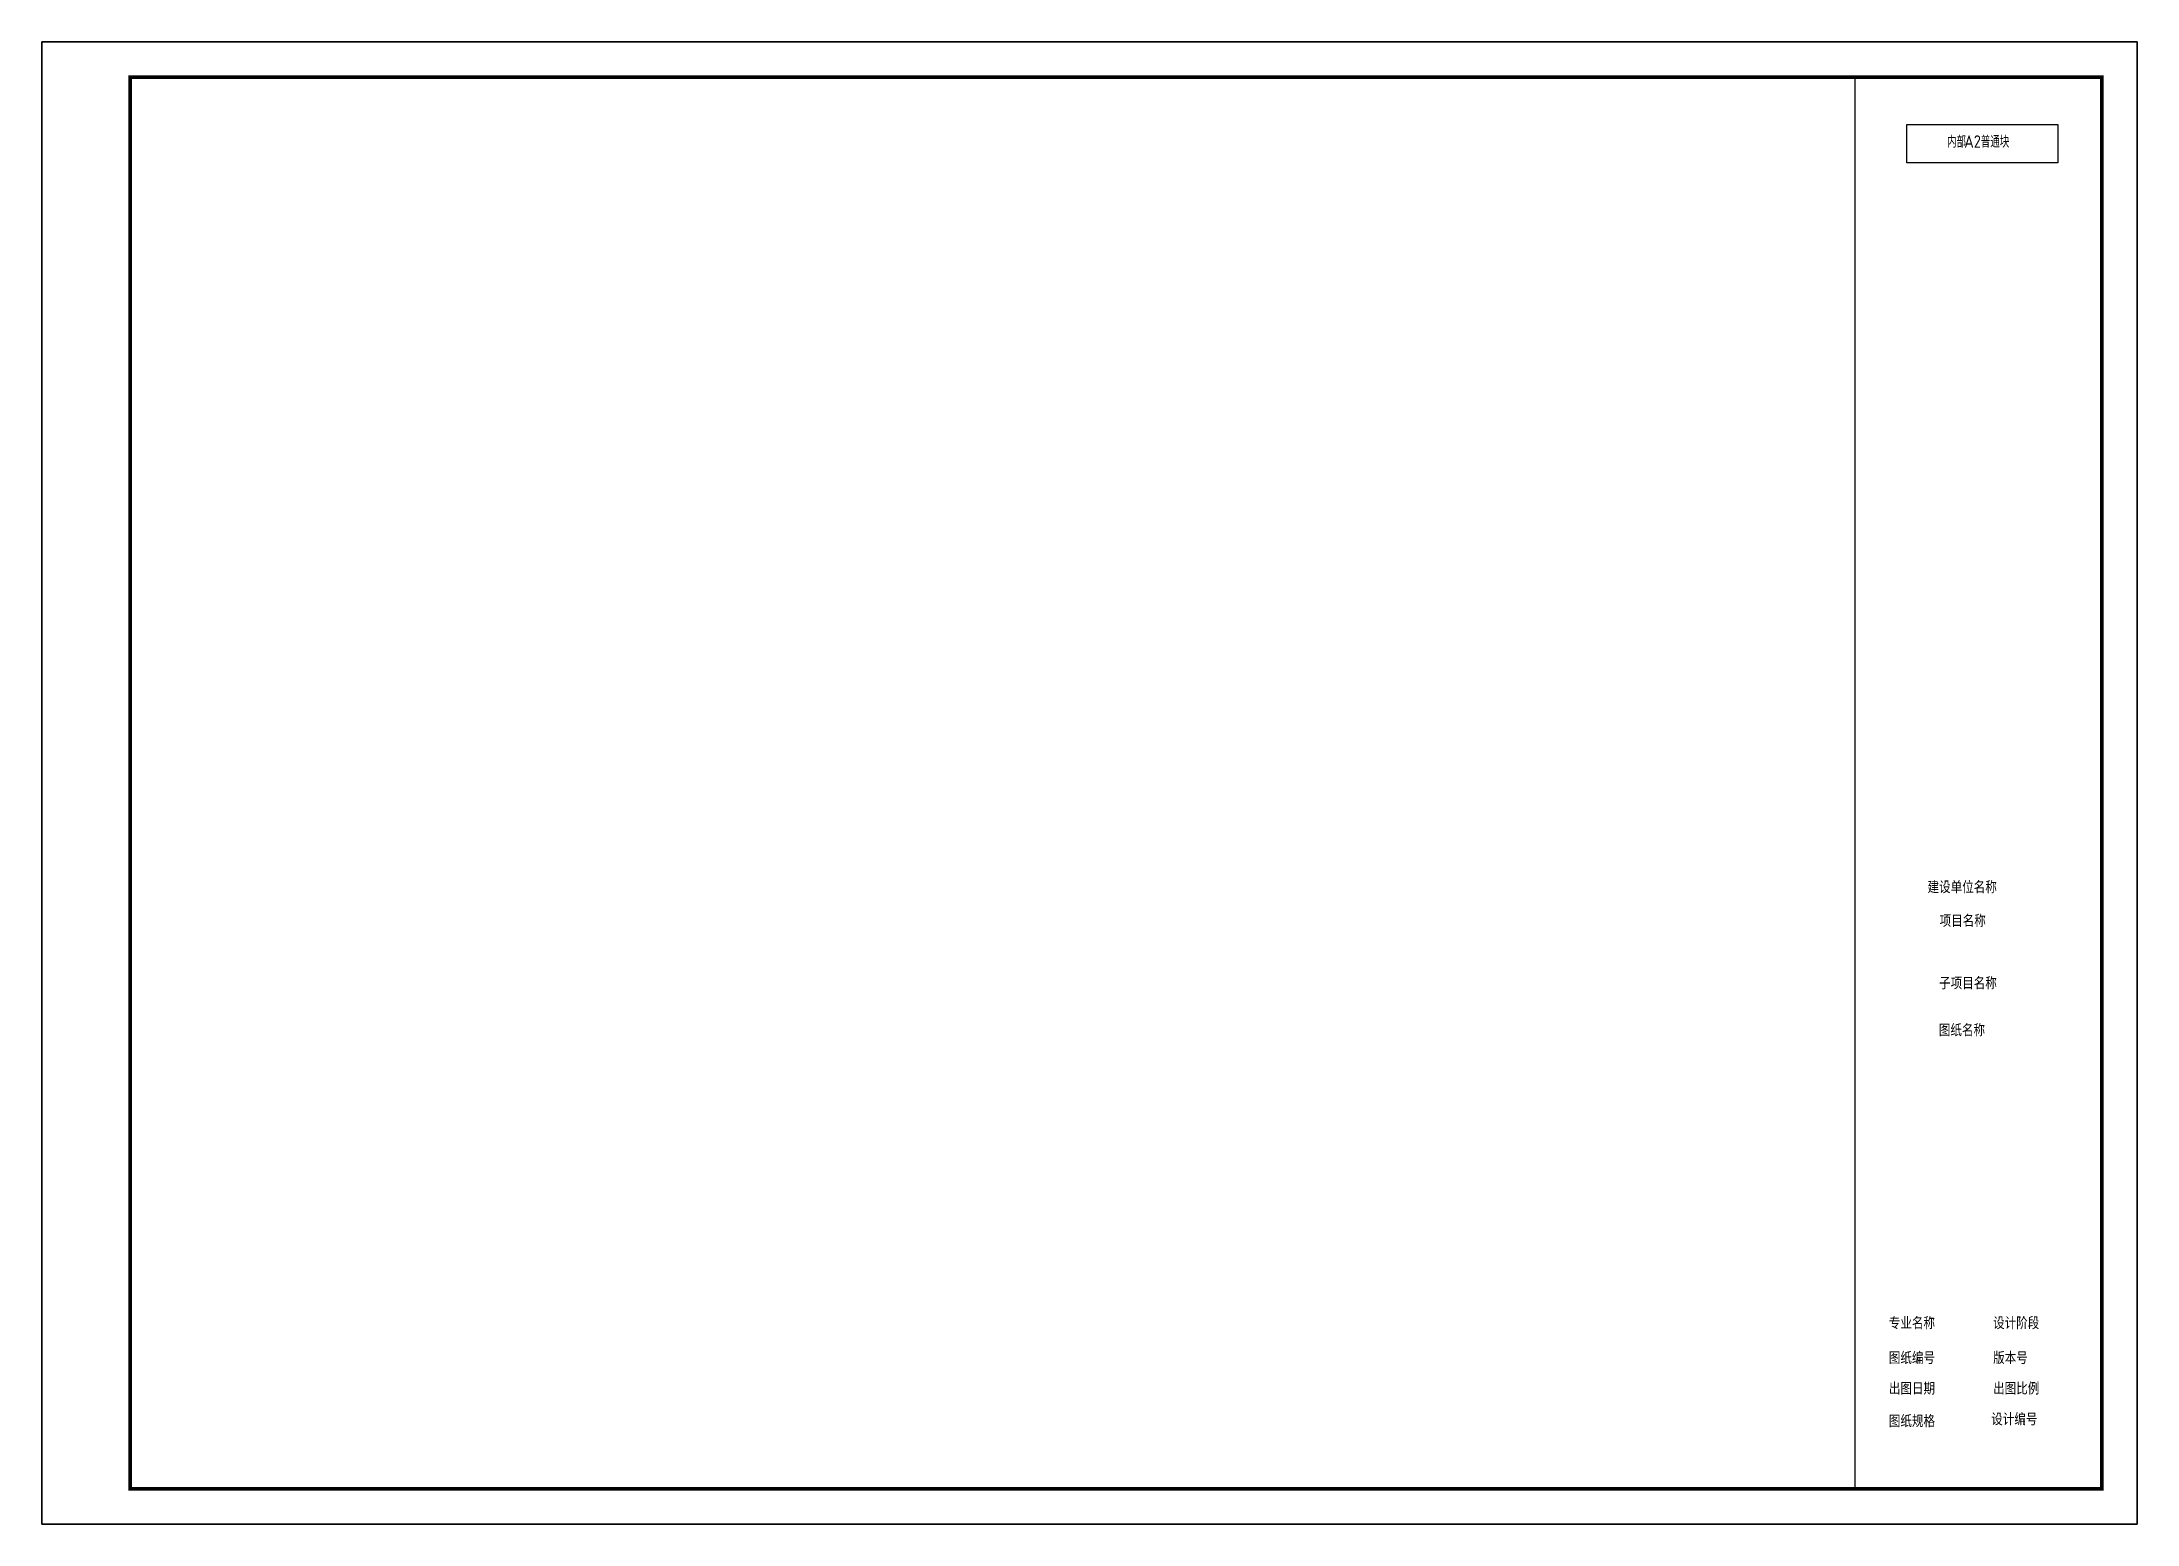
# Model space of a CAD drawing. Extents: x 155929 to 1124874, y 48921 to 424676.
# Drawn here: x 529060 to 588460, y 181871 to 223871 of the extents above; entities that cross this region are included whole.
import ezdxf
from ezdxf.enums import TextEntityAlignment as Align

# ---------------------------------------------------------------- set-up
doc = ezdxf.new("R2010")
doc.units = 0
doc.header["$LTSCALE"] = 1000
doc.header["$MEASUREMENT"] = 0
for name, color, linetype in [('dy_quyu', 7, 'Continuous'), ('PUB_TEXT', 7, 'Continuous'), ('tuqian_neibu_pl', 7, 'Continuous')]:
    doc.layers.add(name, color=color, linetype=linetype)
doc.styles.get("Standard").update_dxf_attribs({"font": 'gbenor.shx', "bigfont": 'gbcbig.shx'})
doc.styles.add('宋体', font='', dxfattribs={"width": 0.8})
doc.styles.get('宋体').set_extended_font_data('SimSun')

# ---------------------------------------------------------------- blocks, each defined once
blk = doc.blocks.new('A2普通块')
for points in [[(-7000, 0), (0, 0), (0, 40000), (-7000, 40000)], [(-5526, 38657), (-1251, 38657), (-1251, 37576), (-5526, 37576)]]:
    blk.add_lwpolyline(points, close=True)
at = {"layer": 'PUB_TEXT'}
for s, height, p in [('内部', 337.6, (-4390, 38003)), ('A2', 350, (-3899, 38003)), ('普通块', 337.6, (-3432, 38003))]:
    blk.add_text(s, height=height, dxfattribs=at).set_placement(p)
blk = doc.blocks.new('A2_202511250831')
blk.add_lwpolyline([(58400, 41000), (51400, 41000), (51400, 1000), (58400, 1000)], close=True)
at = {"layer": 'tuqian_neibu_pl'}
blk.add_lwpolyline([(0, 0), (59400, 0), (59400, 42000), (0, 42000)], close=True, dxfattribs=at)
at = {"layer": 'tuqian_neibu_pl', "const_width": 100}
blk.add_lwpolyline([(2500, 1000), (58400, 1000), (58400, 41000), (2500, 41000)], close=True, dxfattribs=at)
blk.add_blockref('A2普通块', (58400, 1000))
at = {"style": '宋体', "width": 0.8}
for tag, p in [('建设单位名称', (54489, 18064)), ('项目名称', (54489, 17109)), ('子项目名称', (54643, 15343)), ('图纸名称', (54481, 14011))]:
    blk.add_attdef(tag, text='', height=300, dxfattribs=at).set_placement(p, align=Align.MIDDLE_CENTER)
for tag, p in [('专业名称', (52361, 5855)), ('设计阶段', (55318, 5855)), ('图纸编号', (52361, 4866)), ('版本号', (55318, 4866)), ('出图日期', (52361, 4000)), ('出图比例', (55318, 4000)), ('图纸规格', (52361, 3078)), ('设计编号', (55265, 3129))]:
    blk.add_attdef(tag, text='', height=300, dxfattribs=at).set_placement(p, align=Align.TOP_LEFT)

msp = doc.modelspace()

# ---------------------------------------------------------------- linework, layer by layer
at = {"layer": 'dy_quyu'}
msp.add_lwpolyline([(529060, 181871), (529060, 223871), (588460, 223871), (588460, 181871)], close=True, dxfattribs=at)
msp.add_lwpolyline([(529060, 181871), (529060, 223871), (588460, 223871), (588460, 181871)], close=True, dxfattribs=at)

# ---------------------------------------------------------------- block references
ref = msp.add_blockref('A2_202511250831', (529060, 181871), dxfattribs=at)
ref.add_attrib('项目名称_001', '项目名称', (582862, 198825), dxfattribs={"layer": '0', "height": 300, "style": '宋体', "width": 0.8})
ref.add_attrib('图纸名称_001', '图纸名称', (582840, 195726), dxfattribs={"layer": '0', "height": 300, "style": '宋体', "width": 0.8})
ref.add_attrib('子项目名称_001', '子项目名称', (582847, 197058), dxfattribs={"layer": '0', "height": 300, "style": '宋体', "width": 0.8})
ref.add_attrib('建设单位名称_001', '建设单位名称', (582520, 199779), dxfattribs={"layer": '0', "height": 300, "style": '宋体', "width": 0.8})
ref.add_attrib('专业名称', '专业名称', dxfattribs={"layer": '0', "height": 300, "style": '宋体', "width": 0.8}).set_placement((581422, 187726), align=Align.TOP_LEFT)
ref.add_attrib('设计阶段', '设计阶段', dxfattribs={"layer": '0', "height": 300, "style": '宋体', "width": 0.8}).set_placement((584379, 187726), align=Align.TOP_LEFT)
ref.add_attrib('图纸编号', '图纸编号', dxfattribs={"layer": '0', "height": 300, "style": '宋体', "width": 0.8}).set_placement((581422, 186737), align=Align.TOP_LEFT)
ref.add_attrib('版本号', '版本号', dxfattribs={"layer": '0', "height": 300, "style": '宋体', "width": 0.8}).set_placement((584379, 186737), align=Align.TOP_LEFT)
ref.add_attrib('出图日期', '出图日期', dxfattribs={"layer": '0', "height": 300, "style": '宋体', "width": 0.8}).set_placement((581422, 185871), align=Align.TOP_LEFT)
ref.add_attrib('出图比例', '出图比例', dxfattribs={"layer": '0', "height": 300, "style": '宋体', "width": 0.8}).set_placement((584379, 185871), align=Align.TOP_LEFT)
ref.add_attrib('图纸规格', '图纸规格', dxfattribs={"layer": '0', "height": 300, "style": '宋体', "width": 0.8}).set_placement((581422, 184949), align=Align.TOP_LEFT)
ref.add_attrib('设计编号', '设计编号', dxfattribs={"layer": '0', "height": 300, "style": '宋体', "width": 0.8}).set_placement((584325, 185000), align=Align.TOP_LEFT)
ref = msp.add_blockref('A2_202511250831', (529060, 181871), dxfattribs=at)
ref.add_attrib('项目名称_001', '项目名称', (582862, 198825), dxfattribs={"layer": '0', "height": 300, "style": '宋体', "width": 0.8})
ref.add_attrib('图纸名称_001', '图纸名称', (582840, 195726), dxfattribs={"layer": '0', "height": 300, "style": '宋体', "width": 0.8})
ref.add_attrib('子项目名称_001', '子项目名称', (582847, 197058), dxfattribs={"layer": '0', "height": 300, "style": '宋体', "width": 0.8})
ref.add_attrib('建设单位名称_001', '建设单位名称', (582520, 199779), dxfattribs={"layer": '0', "height": 300, "style": '宋体', "width": 0.8})
ref.add_attrib('专业名称', '专业名称', dxfattribs={"layer": '0', "height": 300, "style": '宋体', "width": 0.8}).set_placement((581422, 187726), align=Align.TOP_LEFT)
ref.add_attrib('设计阶段', '设计阶段', dxfattribs={"layer": '0', "height": 300, "style": '宋体', "width": 0.8}).set_placement((584379, 187726), align=Align.TOP_LEFT)
ref.add_attrib('图纸编号', '图纸编号', dxfattribs={"layer": '0', "height": 300, "style": '宋体', "width": 0.8}).set_placement((581422, 186737), align=Align.TOP_LEFT)
ref.add_attrib('版本号', '版本号', dxfattribs={"layer": '0', "height": 300, "style": '宋体', "width": 0.8}).set_placement((584379, 186737), align=Align.TOP_LEFT)
ref.add_attrib('出图日期', '出图日期', dxfattribs={"layer": '0', "height": 300, "style": '宋体', "width": 0.8}).set_placement((581422, 185871), align=Align.TOP_LEFT)
ref.add_attrib('出图比例', '出图比例', dxfattribs={"layer": '0', "height": 300, "style": '宋体', "width": 0.8}).set_placement((584379, 185871), align=Align.TOP_LEFT)
ref.add_attrib('图纸规格', '图纸规格', dxfattribs={"layer": '0', "height": 300, "style": '宋体', "width": 0.8}).set_placement((581422, 184949), align=Align.TOP_LEFT)
ref.add_attrib('设计编号', '设计编号', dxfattribs={"layer": '0', "height": 300, "style": '宋体', "width": 0.8}).set_placement((584325, 185000), align=Align.TOP_LEFT)

doc.saveas('drawing.dxf')
